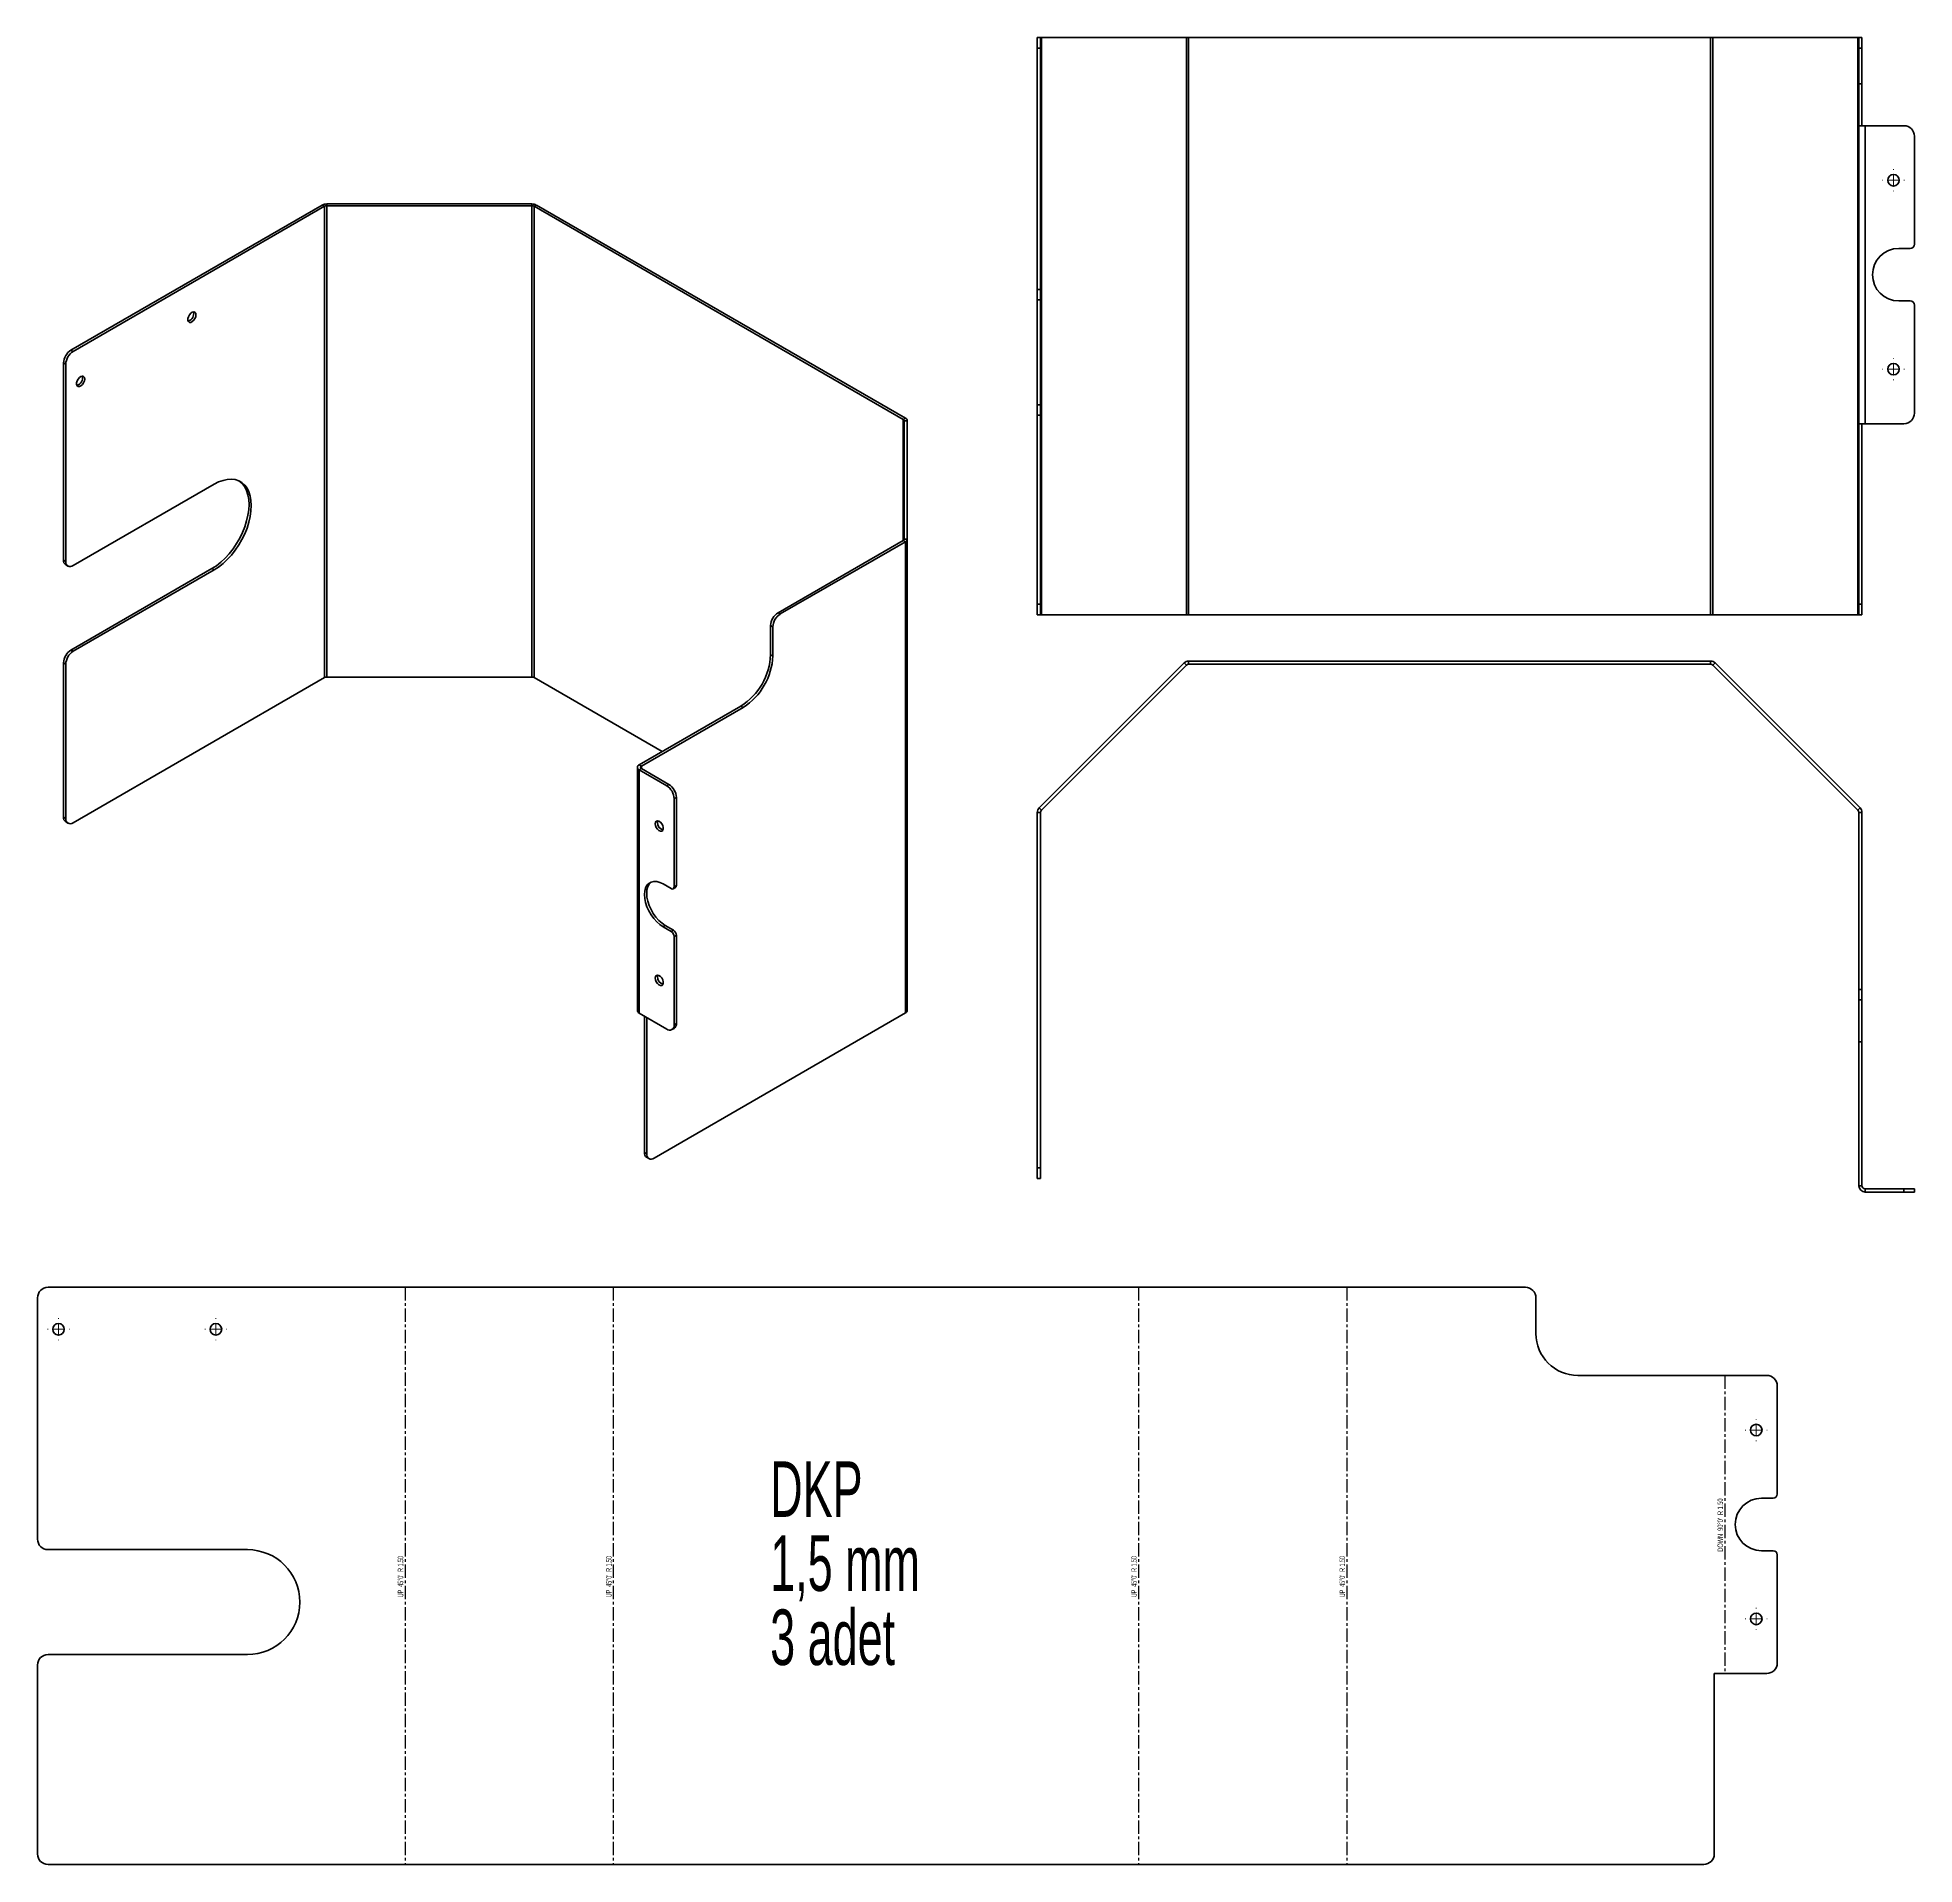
# Model space of a CAD drawing. Header units: millimetres. Extents: x -266 to 628, y -158 to 712.
import ezdxf

# ---------------------------------------------------------------- set-up
doc = ezdxf.new("R2010")
doc.units = ezdxf.units.MM
doc.linetypes.add('CENTER', pattern=[10.16, 6.35, -1.27, 1.27, -1.27])
doc.styles.add('SLDTEXTSTYLE0', font='TXT', dxfattribs={"width": 0.605})
doc.styles.add('SLDTEXTSTYLE1', font='TXT', dxfattribs={"width": 0.574118})

# ---------------------------------------------------------------- blocks, each defined once
blk = doc.blocks.new('SW_CENTERMARKSYMBOL_0')
at = {"color": 0, "linetype": 'Continuous', "lineweight": 18}
for p, q in [((-5, 0), (-5.25, 0)), ((0, 0), (-2.5, 0)), ((0, 5), (0, 5.25)), ((0, 0), (0, 2.5)), ((0, 0), (0, -2.5)), ((0, 0), (2.5, 0)), ((5, 0), (5.25, 0)), ((0, -5), (0, -5.25))]:
    blk.add_line(p, q, dxfattribs=at)
blk = doc.blocks.new('SW_CENTERMARKSYMBOL_1')
at = {"color": 0, "linetype": 'Continuous', "lineweight": 18}
for p, q in [((-5, 0), (-5.25, 0)), ((0, 0), (-2.5, 0)), ((0, 5), (0, 5.25)), ((0, 0), (0, 2.5)), ((0, 0), (0, -2.5)), ((0, 0), (2.5, 0)), ((5, 0), (5.25, 0)), ((0, -5), (0, -5.25))]:
    blk.add_line(p, q, dxfattribs=at)
blk = doc.blocks.new('SW_CENTERMARKSYMBOL_2')
at = {"color": 0, "linetype": 'Continuous', "lineweight": 18}
for p, q in [((-5, 0), (-5.25, 0)), ((0, 0), (-2.5, 0)), ((0, 5), (0, 5.25)), ((0, 0), (0, 2.5)), ((0, 0), (0, -2.5)), ((0, 0), (2.5, 0)), ((5, 0), (5.25, 0)), ((0, -5), (0, -5.25))]:
    blk.add_line(p, q, dxfattribs=at)
blk = doc.blocks.new('SW_CENTERMARKSYMBOL_3')
at = {"color": 0, "linetype": 'Continuous', "lineweight": 18}
for p, q in [((-5, 0), (-5.25, 0)), ((0, 0), (-2.5, 0)), ((0, 5), (0, 5.25)), ((0, 0), (0, 2.5)), ((0, 0), (0, -2.5)), ((0, 0), (2.5, 0)), ((5, 0), (5.25, 0)), ((0, -5), (0, -5.25))]:
    blk.add_line(p, q, dxfattribs=at)
blk = doc.blocks.new('SW_CENTERMARKSYMBOL_4')
at = {"color": 0, "linetype": 'Continuous', "lineweight": 18}
for p, q in [((-5, 0), (-5.25, 0)), ((0, 0), (-2.5, 0)), ((0, 5), (0, 5.25)), ((0, 0), (0, 2.5)), ((0, 0), (0, -2.5)), ((0, 0), (2.5, 0)), ((5, 0), (5.25, 0)), ((0, -5), (0, -5.25))]:
    blk.add_line(p, q, dxfattribs=at)
blk = doc.blocks.new('SW_CENTERMARKSYMBOL_5')
at = {"color": 0, "linetype": 'Continuous', "lineweight": 18}
for p, q in [((-5, 0), (-5.25, 0)), ((0, 0), (-2.5, 0)), ((0, 5), (0, 5.25)), ((0, 0), (0, 2.5)), ((0, 0), (0, -2.5)), ((0, 0), (2.5, 0)), ((5, 0), (5.25, 0)), ((0, -5), (0, -5.25))]:
    blk.add_line(p, q, dxfattribs=at)

msp = doc.modelspace()

# ---------------------------------------------------------------- linework, layer by layer
at = {"color": 7, "linetype": 'Continuous', "lineweight": 35}
for p, q in [((210.05, 707.24), (210.05, 712.24)), ((210.05, 712.24), (211.55, 712.24)), ((211.55, 707.24), (210.05, 707.24)), ((210.05, 707.24), (210.05, 592.24)), ((211.55, 712.24), (211.55, 707.24)), ((211.99, 712.24), (211.55, 712.24)), ((211.55, 707.24), (211.55, 592.24)), ((211.99, 712.24), (211.99, 437.24)), ((281.12, 712.24), (211.99, 712.24)), ((281.12, 712.24), (281.12, 437.24)), ((282.18, 712.24), (281.12, 712.24)), ((282.18, 712.24), (282.18, 437.24)), ((530.93, 712.24), (282.18, 712.24)), ((530.93, 712.24), (530.93, 437.24)), ((531.99, 712.24), (530.93, 712.24)), ((531.99, 712.24), (531.99, 437.24)), ((601.12, 712.24), (531.99, 712.24)), ((601.12, 712.24), (601.12, 437.24)), ((601.55, 712.24), (601.12, 712.24)), ((601.55, 712.24), (603.05, 712.24)), ((601.55, 707.24), (601.55, 712.24)), ((603.05, 707.24), (601.55, 707.24)), ((601.55, 707.24), (601.55, 690.24)), ((603.05, 712.24), (603.05, 707.24)), ((603.05, 707.24), (603.05, 690.24)), ((601.55, 690.24), (603.05, 690.24)), ((601.55, 690.24), (601.55, 670.24)), ((603.05, 690.24), (603.05, 670.24)), ((601.55, 670.24), (604.55, 670.24)), ((601.55, 528.24), (601.55, 670.24)), ((604.55, 528.24), (604.55, 670.24)), ((623.05, 670.24), (604.55, 670.24)), ((628.05, 613.74), (628.05, 665.24)), ((-130.67, 632.44), (-250.44, 563.29)), ((-129.61, 631.82), (-249.38, 562.68)), ((-129.61, 631.82), (-130.67, 632.44)), ((-129.61, 631.82), (-129.61, 407.27)), ((-128.55, 632.94), (-128.55, 632.08)), ((-30.79, 632.94), (-128.55, 632.94)), ((-30.79, 632.08), (-128.55, 632.08)), ((-128.55, 632.08), (-128.55, 407.53)), ((-30.79, 632.08), (-30.79, 632.94)), ((-30.79, 632.08), (-30.79, 407.53)), ((-28.67, 632.44), (-29.73, 631.82)), ((-29.73, 631.82), (-29.73, 407.27)), ((146.16, 530.28), (-29.73, 631.82)), ((147.23, 530.89), (-28.67, 632.44)), ((620.55, 611.74), (626.05, 611.74)), ((210.05, 592.24), (211.55, 592.24)), ((210.05, 587.24), (210.05, 592.24)), ((211.55, 592.24), (211.55, 587.24)), ((211.55, 587.24), (210.05, 587.24)), ((210.05, 587.24), (210.05, 537.24)), ((211.55, 537.24), (211.55, 587.24)), ((626.05, 586.74), (620.55, 586.74)), ((628.05, 533.24), (628.05, 584.74)), ((-252.91, 556.56), (-253.97, 557.17)), ((-253.97, 557.17), (-253.97, 463.27)), ((-252.91, 556.56), (-252.91, 462.66)), ((-250.44, 563.29), (-249.38, 562.68)), ((210.05, 537.24), (211.55, 537.24)), ((210.05, 532.24), (210.05, 537.24)), ((211.55, 537.24), (211.55, 532.24)), ((146.16, 530.28), (147.23, 530.89)), ((146.16, 530.28), (146.16, 472.62)), ((148.1, 529.67), (146.6, 529.67)), ((146.6, 473.24), (146.6, 529.67)), ((148.1, 473.24), (148.1, 529.67)), ((211.55, 532.24), (210.05, 532.24)), ((210.05, 532.24), (210.05, 442.24)), ((211.55, 532.24), (211.55, 442.24)), ((604.55, 528.24), (601.55, 528.24)), ((601.55, 528.24), (601.55, 442.24)), ((603.05, 528.24), (603.05, 442.24)), ((604.55, 528.24), (623.05, 528.24)), ((-182.2, 499.39), (-249.38, 460.61)), ((86.5, 438.18), (146.16, 472.62)), ((87.56, 437.57), (147.23, 472.01)), ((147.23, 472.01), (146.16, 472.62)), ((146.6, 473.24), (148.1, 473.24)), ((147.23, 472.01), (147.23, 247.46)), ((148.1, 473.24), (148.1, 248.69)), ((-253.97, 463.27), (-252.91, 462.66)), ((-252.94, 460.98), (-251.88, 460.37)), ((-183.26, 459.18), (-250.44, 420.4)), ((-249.38, 419.79), (-182.2, 458.57)), ((-182.2, 458.57), (-183.26, 459.18)), ((210.05, 442.24), (211.55, 442.24)), ((210.05, 437.24), (210.05, 442.24)), ((211.55, 442.24), (211.55, 437.24)), ((601.55, 442.24), (603.05, 442.24)), ((601.55, 437.24), (601.55, 442.24)), ((603.05, 442.24), (603.05, 437.24)), ((84.02, 431.44), (82.96, 432.06)), ((82.96, 432.06), (82.96, 418.17)), ((84.02, 431.44), (84.02, 417.56)), ((86.5, 438.18), (87.56, 437.57)), ((211.55, 437.24), (210.05, 437.24)), ((211.99, 437.24), (211.55, 437.24)), ((281.12, 437.24), (211.99, 437.24)), ((282.18, 437.24), (281.12, 437.24)), ((530.93, 437.24), (282.18, 437.24)), ((531.99, 437.24), (530.93, 437.24)), ((601.12, 437.24), (531.99, 437.24)), ((601.55, 437.24), (601.12, 437.24)), ((603.05, 437.24), (601.55, 437.24)), ((-250.44, 420.4), (-249.38, 419.79)), ((-252.91, 413.66), (-253.97, 414.28)), ((-253.97, 414.28), (-253.97, 340.79)), ((-252.91, 413.66), (-252.91, 340.17)), ((82.96, 418.17), (84.02, 417.56)), ((280.05, 414.28), (210.93, 345.16)), ((281.12, 413.22), (211.99, 344.09)), ((281.12, 413.22), (280.05, 414.28)), ((282.18, 415.16), (282.18, 413.66)), ((530.93, 415.16), (282.18, 415.16)), ((530.93, 413.66), (282.18, 413.66)), ((530.93, 413.66), (530.93, 415.16)), ((533.05, 414.28), (531.99, 413.22)), ((601.12, 344.09), (531.99, 413.22)), ((602.18, 345.16), (533.05, 414.28)), ((-129.61, 407.27), (-249.38, 338.13)), ((-30.79, 407.53), (-128.55, 407.53)), ((31.32, 372.03), (-29.73, 407.27)), ((20.39, 365.72), (68.82, 393.68)), ((68.82, 393.68), (69.88, 393.07)), ((21.45, 365.11), (69.88, 393.07)), ((19.51, 364.49), (19.51, 248.54)), ((21.45, 365.11), (20.39, 365.72)), ((21.45, 363.88), (20.39, 363.27)), ((20.39, 247.32), (20.39, 363.27)), ((33.47, 355.72), (20.39, 363.27)), ((21.45, 363.88), (21.45, 365.11)), ((34.53, 356.33), (21.45, 363.88)), ((33.47, 355.72), (34.53, 356.33)), ((38.06, 350.21), (37, 349.59)), ((37, 307.54), (37, 349.59)), ((38.06, 308.15), (38.06, 350.21)), ((-253.97, 340.79), (-252.91, 340.17)), ((211.55, 343.03), (210.05, 343.03)), ((210.05, 343.03), (210.05, 173.66)), ((210.93, 345.16), (211.99, 344.09)), ((211.55, 343.03), (211.55, 173.66)), ((601.12, 344.09), (602.18, 345.16)), ((603.05, 343.03), (601.55, 343.03)), ((601.55, 258.66), (601.55, 343.03)), ((603.05, 258.66), (603.05, 343.03)), ((-252.94, 338.5), (-251.88, 337.89)), ((31.7, 308.97), (35.59, 306.72)), ((36.59, 306.63), (37.65, 307.24)), ((37, 307.54), (38.06, 308.15)), ((31.7, 288.56), (32.76, 289.17)), ((35.59, 286.31), (31.7, 288.56)), ((36.65, 286.92), (32.76, 289.17)), ((35.59, 286.31), (36.65, 286.92)), ((38.06, 284.47), (37, 283.86)), ((37, 241.81), (37, 283.86)), ((38.06, 242.42), (38.06, 284.47)), ((601.55, 258.66), (603.05, 258.66)), ((601.55, 253.66), (601.55, 258.66)), ((603.05, 253.66), (601.55, 253.66)), ((601.55, 253.66), (601.55, 233.66)), ((603.05, 258.66), (603.05, 253.66)), ((603.05, 253.66), (603.05, 233.66)), ((20.39, 247.32), (33.47, 239.77)), ((22.86, 245.89), (22.86, 180.98)), ((23.92, 245.28), (23.92, 180.36)), ((27.46, 178.32), (147.23, 247.46)), ((37, 241.81), (38.06, 242.42)), ((35.97, 239.52), (37.03, 240.13)), ((601.55, 233.66), (603.05, 233.66)), ((601.55, 165.16), (601.55, 233.66)), ((603.05, 165.16), (603.05, 233.66)), ((22.86, 180.98), (23.92, 180.36)), ((23.9, 178.69), (24.96, 178.07)), ((210.05, 173.66), (211.55, 173.66)), ((210.05, 168.66), (210.05, 173.66)), ((211.55, 173.66), (211.55, 168.66)), ((211.55, 168.66), (210.05, 168.66)), ((603.05, 165.16), (601.55, 165.16)), ((604.55, 163.66), (604.55, 162.16)), ((623.05, 163.66), (604.55, 163.66)), ((623.05, 162.16), (604.55, 162.16)), ((623.05, 162.16), (623.05, 163.66)), ((623.05, 163.66), (628.05, 163.66)), ((628.05, 162.16), (623.05, 162.16)), ((628.05, 163.66), (628.05, 162.16)), ((442.65, 116.75), (-261.37, 116.75)), ((-266.37, 111.75), (-266.37, -3.25)), ((447.65, 111.75), (447.65, 94.75)), ((557.66, 74.75), (467.65, 74.75)), ((562.66, 18.25), (562.66, 69.75)), ((555.16, 16.25), (560.66, 16.25)), ((-166.37, -8.25), (-261.37, -8.25)), ((560.66, -8.75), (555.16, -8.75)), ((562.66, -62.25), (562.66, -10.75)), ((-261.37, -58.25), (-166.37, -58.25)), ((-266.37, -63.25), (-266.37, -153.25)), ((532.65, -67.25), (557.66, -67.25)), ((532.65, -67.25), (532.65, -153.25)), ((527.65, -158.25), (-261.37, -158.25))]:
    msp.add_line(p, q, dxfattribs=at)
at = {"color": 7, "linetype": 'CENTER'}
for p, q in [((-91.24, 116.75), (-91.24, -158.25)), ((8.01, 116.75), (8.01, -158.25)), ((258.27, 116.75), (258.27, -158.25)), ((357.53, 116.75), (357.53, -158.25)), ((537.66, 74.75), (537.66, -67.25))]:
    msp.add_line(p, q, dxfattribs=at)
at = {"color": 7, "linetype": 'Continuous', "lineweight": 35, "flags": 128}
for points in [[(-190.86, 580.13), (-190.99, 580.87), (-191.37, 581.35), (-191.94, 581.52), (-192.63, 581.35), (-193.34, 580.86), (-193.98, 580.12), (-194.46, 579.23), (-194.72, 578.32), (-194.72, 577.49), (-194.46, 576.87), (-193.98, 576.54), (-193.34, 576.54), (-192.63, 576.87), (-191.94, 577.5), (-191.37, 578.32), (-190.99, 579.24), (-190.86, 580.13)], [(-243.9, 549.51), (-244.03, 550.25), (-244.4, 550.73), (-244.97, 550.9), (-245.66, 550.73), (-246.37, 550.24), (-247.01, 549.51), (-247.49, 548.62), (-247.75, 547.7), (-247.75, 546.88), (-247.49, 546.26), (-247.01, 545.92), (-246.37, 545.92), (-245.66, 546.26), (-244.97, 546.88), (-244.4, 547.71), (-244.03, 548.63), (-243.9, 549.51)], [(-170.24, 500.92), (-170.03, 500.77), (-168.71, 499.59), (-167.61, 498.12), (-166.73, 496.37), (-166.1, 494.39), (-165.71, 492.18), (-165.58, 489.8), (-165.71, 487.26), (-166.1, 484.62), (-166.73, 481.9), (-167.61, 479.14), (-168.71, 476.39), (-170.03, 473.69), (-171.54, 471.08), (-173.22, 468.59), (-175.05, 466.26), (-176.99, 464.12), (-179.03, 462.21), (-181.13, 460.56), (-183.26, 459.18)], [(-182.2, 458.57), (-180.07, 459.95), (-177.97, 461.6), (-175.93, 463.51), (-173.99, 465.65), (-172.16, 467.98), (-170.48, 470.47), (-168.97, 473.08), (-167.65, 475.78), (-166.55, 478.53), (-165.67, 481.28), (-165.04, 484), (-164.65, 486.65), (-164.52, 489.19), (-164.65, 491.57), (-165.04, 493.77), (-165.67, 495.76), (-166.55, 497.5), (-167.65, 498.97), (-168.97, 500.16), (-170.48, 501.03), (-172.16, 501.58), (-173.99, 501.8), (-175.93, 501.69), (-177.97, 501.24), (-180.07, 500.47), (-182.2, 499.39)], [(27.99, 337.65), (28.12, 338.39), (28.49, 338.87), (29.06, 339.04), (29.75, 338.87), (30.46, 338.38), (31.1, 337.64), (31.58, 336.76), (31.84, 335.84), (31.84, 335.01), (31.58, 334.39), (31.1, 334.06), (30.46, 334.06), (29.75, 334.4), (29.06, 335.02), (28.49, 335.84), (28.12, 336.76), (27.99, 337.65)], [(29.05, 338.26), (29.18, 339), (29.19, 339.03)], [(31.7, 288.56), (30.16, 289.6), (28.68, 290.92), (27.28, 292.47), (26.02, 294.22), (24.93, 296.11), (24.04, 298.08), (23.39, 300.07), (22.99, 302.02), (22.86, 303.87), (22.99, 305.56), (23.39, 307.05), (24.04, 308.29), (24.93, 309.23), (26.02, 309.86), (27.28, 310.15), (28.68, 310.1), (30.16, 309.7), (31.7, 308.97)], [(32.76, 289.17), (31.22, 290.21), (29.74, 291.53), (28.34, 293.09), (27.08, 294.84), (25.99, 296.72), (25.11, 298.69), (24.45, 300.68), (24.06, 302.63), (23.92, 304.48), (24.06, 306.17), (24.45, 307.66), (25.11, 308.9), (25.99, 309.84), (26, 309.86)], [(27.99, 264.16), (28.12, 264.9), (28.49, 265.38), (29.06, 265.55), (29.75, 265.38), (30.46, 264.89), (31.1, 264.15), (31.58, 263.27), (31.84, 262.35), (31.84, 261.52), (31.58, 260.9), (31.1, 260.57), (30.46, 260.57), (29.75, 260.91), (29.06, 261.53), (28.49, 262.36), (28.12, 263.27), (27.99, 264.16)], [(29.05, 264.77), (29.18, 265.51), (29.19, 265.54)]]:
    msp.add_lwpolyline(points, dxfattribs=at)
at = {"color": 7, "linetype": 'Continuous', "lineweight": 35}
for centre in [(618.05, 644.24), (618.05, 554.24), (-256.37, 96.75), (-181.37, 96.75), (552.66, 48.75), (552.66, -41.25)]:
    msp.add_circle(centre, 2.75, dxfattribs=at)
for centre, radius, start, end in [((623.05, 665.24), 5, 0, 90), ((-128.63, 628.61), 4.33, 88.8559, 118.04024), ((-128.59, 629.91), 2.16, 88.8559, 118.04024), ((-30.71, 628.61), 4.33, 61.95976, 91.1441), ((-30.75, 629.91), 2.16, 61.95976, 91.1441), ((620.55, 599.24), 12.5, 90, 270), ((626.05, 613.74), 2, 270, 0), ((-195.52, 580.57), 3.58, 284.84511, 15.16027), ((626.05, 584.74), 2, 0, 90), ((-246.3, 556.82), 7.68, 122.60548, 177.39452), ((-245.24, 556.21), 7.68, 122.60548, 177.39452), ((-248.56, 549.96), 3.58, 284.84511, 15.16026), ((145.85, 529.59), 0.754, 5.6948, 65.62534), ((146.6, 529.52), 1.51, 5.6948, 65.62534), ((623.05, 533.24), 5, 270, 0), ((145.85, 473.31), 0.754, 294.37466, 354.3052), ((146.6, 473.39), 1.51, 294.37466, 354.3052), ((-251.52, 463), 2.46, 173.70115, 234.98667), ((-250.76, 462.31), 2.18, 170.78596, 309.20329), ((90.64, 431.71), 7.68, 122.60548, 177.39452), ((91.7, 431.09), 7.68, 122.60548, 177.39452), ((-246.3, 413.93), 7.68, 122.60548, 177.39452), ((-245.24, 413.31), 7.68, 122.60548, 177.39452), ((52.38, 419.5), 30.61, 302.48713, 357.51287), ((53.44, 418.89), 30.61, 302.48713, 357.51287), ((282.18, 412.16), 3, 90, 135), ((282.18, 412.16), 1.5, 90, 135), ((530.93, 412.16), 3, 45, 90), ((530.93, 412.16), 1.5, 45, 90), ((-128.59, 405.36), 2.16, 88.8559, 118.04024), ((-30.75, 405.36), 2.16, 61.95976, 91.1441), ((20.85, 364.49), 1.31, 110.78342, 249.21658), ((21.68, 364.49), 0.655, 110.78342, 249.21658), ((29.33, 349.24), 7.68, 2.60548, 57.39452), ((30.39, 349.86), 7.68, 2.60548, 57.39452), ((-251.52, 340.52), 2.46, 173.70115, 234.98667), ((-250.76, 339.82), 2.18, 170.78596, 309.20329), ((213.05, 343.03), 3, 135, 180), ((213.05, 343.03), 1.5, 135, 180), ((600.05, 343.03), 1.5, 0, 45), ((600.05, 343.03), 3, 0, 45), ((32.7, 338.16), 3.65, 178.34491, 254.64618), ((36.14, 307.4), 0.873, 230.79671, 9.21404), ((37.11, 308.03), 0.959, 304.05635, 7.25583), ((33.93, 283.72), 3.07, 2.60548, 57.39452), ((34.99, 284.33), 3.07, 2.60548, 57.39452), ((32.7, 264.67), 3.65, 178.34491, 254.64618), ((21.01, 248.69), 1.51, 185.6948, 245.62534), ((34.85, 241.46), 2.18, 230.79671, 9.21404), ((35.68, 242.12), 2.4, 304.05635, 7.25583), ((146.6, 248.84), 1.51, 294.37466, 354.3052), ((25.31, 180.7), 2.46, 173.70115, 234.98667), ((26.08, 180.01), 2.18, 170.78596, 309.20329), ((604.55, 165.16), 3, 180, 270), ((604.55, 165.16), 1.5, 180, 270), ((-261.37, 111.75), 5, 90, 180), ((442.65, 111.75), 5, 0, 90), ((467.65, 94.75), 20, 180, 270), ((557.66, 69.75), 5, 0, 90), ((560.66, 18.25), 2, 270, 0), ((555.16, 3.75), 12.5, 90, 270), ((-261.37, -3.25), 5, 180, 270), ((-166.37, -33.25), 25, 270, 90), ((560.66, -10.75), 2, 0, 90), ((-261.37, -63.25), 5, 90, 180), ((557.66, -62.25), 5, 270, 0), ((-261.37, -153.25), 5, 180, 270), ((527.65, -153.25), 5, 270, 0)]:
    msp.add_arc(centre, radius, start, end, dxfattribs=at)

# ---------------------------------------------------------------- block references
at = {"color": 7, "linetype": 'Continuous', "lineweight": 18}
for name, p in [('SW_CENTERMARKSYMBOL_5', (618.05, 644.24)), ('SW_CENTERMARKSYMBOL_4', (618.05, 554.24)), ('SW_CENTERMARKSYMBOL_3', (-256.37, 96.75)), ('SW_CENTERMARKSYMBOL_2', (-181.37, 96.75)), ('SW_CENTERMARKSYMBOL_1', (552.66, 48.75)), ('SW_CENTERMARKSYMBOL_0', (552.66, -41.25))]:
    msp.add_blockref(name, p, dxfattribs=at)

# ---------------------------------------------------------------- texts
at = {"color": 7, "linetype": 'Continuous', "lineweight": 0, "char_height": 26.458, "attachment_point": 1, "style": 'SLDTEXTSTYLE0'}
for s, insert in [('DKP', (82.77, 33.81)), ('1,5 mm', (82.77, -1.47)), ('3 adet', (82.77, -36.75))]:
    msp.add_mtext(s, dxfattribs=dict(at, insert=insert))
at = {"color": 7, "linetype": 'Continuous', "lineweight": 18, "char_height": 2.6458, "attachment_point": 2, "rotation": 90}
for s, insert, style in [("DOWN  90°0'  R 1.50", (534.2, 3.45), 'SLDTEXTSTYLE0'), ("UP  45°0'  R 1.50", (-94.7, -21.1), 'SLDTEXTSTYLE1'), ("UP  45°0'  R 1.50", (4.55, -21.1), 'SLDTEXTSTYLE1'), ("UP  45°0'  R 1.50", (254.81, -21.1), 'SLDTEXTSTYLE1'), ("UP  45°0'  R 1.50", (354.07, -21.1), 'SLDTEXTSTYLE1')]:
    msp.add_mtext(s, dxfattribs=dict(at, insert=insert, style=style))

doc.saveas('drawing.dxf')
